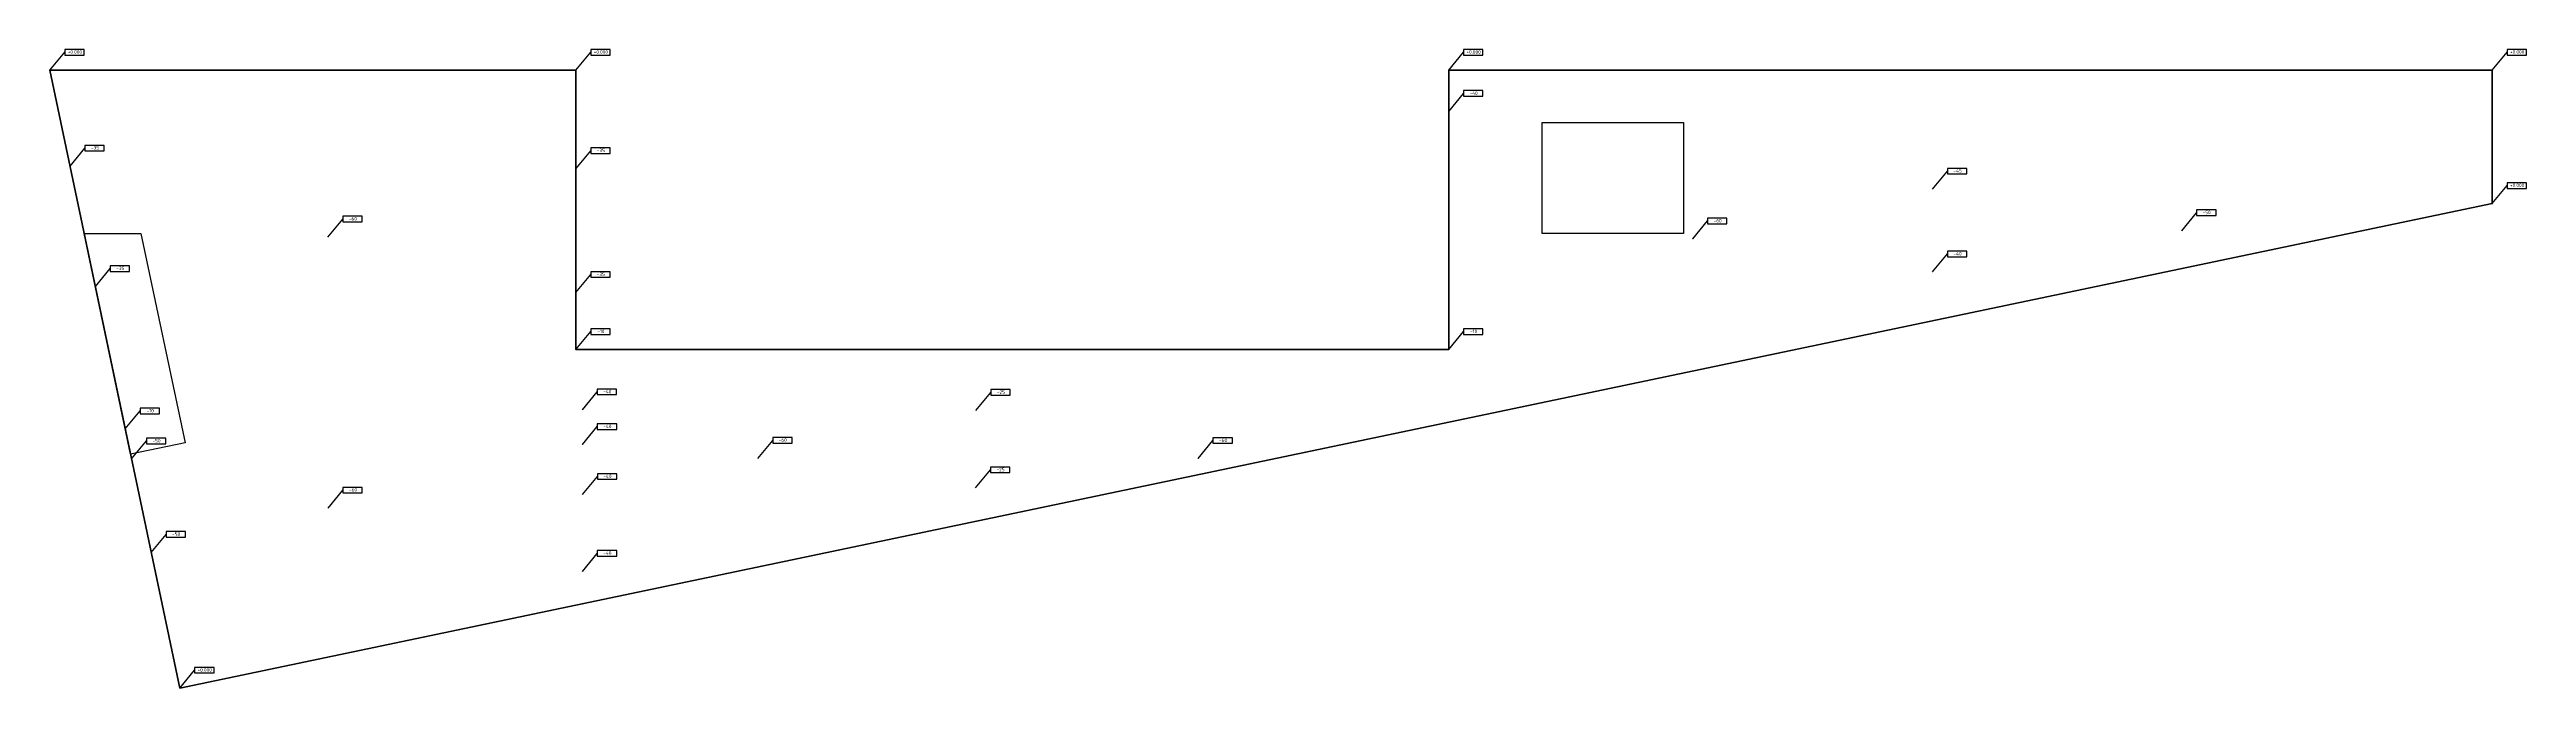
# Model space of a CAD drawing. Header units: millimetres. Extents: x 3543 to 601035, y -146359 to 38454.
# Drawn here: x 323152 to 412546, y 4812 to 27907 of the extents above; entities that cross this region are included whole.
import ezdxf
from ezdxf.enums import TextEntityAlignment as Align

# ---------------------------------------------------------------- set-up
doc = ezdxf.new("R2010")
doc.units = ezdxf.units.MM
doc.layers.add('контур', color=1, linetype='Continuous', lineweight=50)
doc.layers.add('областиvb', color=52, linetype='Continuous')
doc.styles.add('isocpeur', font='isocpeur.ttf')

# ---------------------------------------------------------------- blocks, each defined once
blk = doc.blocks.new('otmetka_oporvb')
at = {"linetype": 'ByBlock', "lineweight": -2}
blk.add_hatch(color=0, dxfattribs=at).paths.add_polyline_path([(-38, -32, 1), (38, 32, 1)])
at = {"color": 0, "linetype": 'ByBlock', "lineweight": -2}
blk.add_line((0, 0), (2142, 2596), dxfattribs=at)
at = {"color": 0}
blk.add_lwpolyline([(2142, 2196), (4942, 2196), (4942, 2996), (2142, 2996)], close=True, dxfattribs=at)
at = {"color": 0, "linetype": 'ByBlock', "lineweight": -2, "style": 'isocpeur'}
blk.add_attdef('OTM', text='', height=500, dxfattribs=at).set_placement((3600, 2639), align=Align.MIDDLE_CENTER)
blk = doc.blocks.new('*U28')
at = {"linetype": 'ByBlock', "lineweight": -2}
blk.add_hatch(color=0, dxfattribs=at).paths.add_polyline_path([(-38, -32, 1), (38, 32, 1)])
at = {"color": 0, "linetype": 'ByBlock', "lineweight": -2}
blk.add_line((0, 0), (2147, 2596), dxfattribs=at)
at = {"color": 0}
blk.add_lwpolyline([(2147, 2196), (4947, 2196), (4947, 2996), (2147, 2996)], close=True, dxfattribs=at)
at = {"color": 0, "linetype": 'ByBlock', "lineweight": -2, "style": 'isocpeur'}
blk.add_attdef('OTM', text='', height=500, dxfattribs=at).set_placement((3606, 2639), align=Align.MIDDLE_CENTER)
blk = doc.blocks.new('*U29')
at = {"linetype": 'ByBlock', "lineweight": -2}
blk.add_hatch(color=0, dxfattribs=at).paths.add_polyline_path([(-38, -32, 1), (38, 32, 1)])
at = {"color": 0, "linetype": 'ByBlock', "lineweight": -2}
blk.add_line((0, 0), (2158, 2596), dxfattribs=at)
at = {"color": 0}
blk.add_lwpolyline([(2158, 2196), (4958, 2196), (4958, 2996), (2158, 2996)], close=True, dxfattribs=at)
at = {"color": 0, "linetype": 'ByBlock', "lineweight": -2, "style": 'isocpeur'}
blk.add_attdef('OTM', text='', height=500, dxfattribs=at).set_placement((3617, 2639), align=Align.MIDDLE_CENTER)
blk = doc.blocks.new('*U30')
at = {"linetype": 'ByBlock', "lineweight": -2}
blk.add_hatch(color=0, dxfattribs=at).paths.add_polyline_path([(-38, -32, 1), (38, 32, 1)])
at = {"color": 0, "linetype": 'ByBlock', "lineweight": -2}
blk.add_line((0, 0), (2151, 2596), dxfattribs=at)
at = {"color": 0}
blk.add_lwpolyline([(2151, 2196), (4951, 2196), (4951, 2996), (2151, 2996)], close=True, dxfattribs=at)
at = {"color": 0, "linetype": 'ByBlock', "lineweight": -2, "style": 'isocpeur'}
blk.add_attdef('OTM', text='', height=500, dxfattribs=at).set_placement((3609, 2639), align=Align.MIDDLE_CENTER)

msp = doc.modelspace()

# ---------------------------------------------------------------- linework, layer by layer
at = {"layer": 'контур'}
msp.add_lwpolyline([(327852.2, 4826.4), (323165.9, 27157.8), (342148.7, 27157.8), (342148.7, 17060.4), (373648.6, 17060.4), (373648.6, 27157.8), (411310.3, 27157.8), (411310.3, 22339.3)], close=True, dxfattribs=at)
at = {"layer": 'областиvb'}
for points in [[(377021.4, 25271.5), (382122.4, 25271.5), (382122.4, 21258.6), (377021.4, 21258.6)], [(324404, 21258.3), (326441.1, 21258.3), (328044.7, 13688.5), (326079, 13276)]]:
    msp.add_lwpolyline(points, close=True, dxfattribs=at)

# ---------------------------------------------------------------- block references
at = {"xscale": 0.25, "yscale": 0.25, "zscale": 0.25}
for name, p, values in [('otmetka_oporvb', (323165.9, 27157.8), {'OTM': '+0.000'}), ('otmetka_oporvb', (342148.7, 27157.8), {'OTM': '+0.000'}), ('otmetka_oporvb', (373648.6, 27157.8), {'OTM': '+0.000'}), ('otmetka_oporvb', (411310.3, 27157.8), {'OTM': '+0.000'}), ('otmetka_oporvb', (373648.6, 25669.4), {'OTM': '-40'}), ('otmetka_oporvb', (323893, 23693.3), {'OTM': '-35'}), ('otmetka_oporvb', (342148.7, 23598.6), {'OTM': '-35'}), ('otmetka_oporvb', (391115, 22862), {'OTM': '-45'}), ('otmetka_oporvb', (411310.3, 22339.3), {'OTM': '+0.000'}), ('otmetka_oporvb', (333199, 21128.2), {'OTM': '-60'}), ('otmetka_oporvb', (382455, 21060.2), {'OTM': '-60'}), ('otmetka_oporvb', (400105.9, 21357.4), {'OTM': '-50'}), ('otmetka_oporvb', (391112.9, 19867.8), {'OTM': '-40'}), ('otmetka_oporvb', (324806.8, 19338.5), {'OTM': '-35'}), ('otmetka_oporvb', (342148.7, 19124.3), {'OTM': '-35'}), ('otmetka_oporvb', (342148.7, 17060.4), {'OTM': '-10'}), ('otmetka_oporvb', (373648.6, 17060.4), {'OTM': '-10'}), ('otmetka_oporvb', (342383.8, 14884.9), {'OTM': '-40'}), ('otmetka_oporvb', (356586.6, 14864.1), {'OTM': '-25'}), ('otmetka_oporvb', (325886.6, 14193), {'OTM': '-10'}), ('*U28', (342383.8, 13628.4), {'OTM': '-40'}), ('otmetka_oporvb', (326114.1, 13108.7), {'OTM': '-50'}), ('otmetka_oporvb', (348715, 13131.2), {'OTM': '-60'}), ('otmetka_oporvb', (364606.1, 13124.4), {'OTM': '-60'}), ('*U29', (342383.8, 11826.3), {'OTM': '-40'}), ('otmetka_oporvb', (356575.5, 12066.3), {'OTM': '-25'}), ('otmetka_oporvb', (333204.4, 11332.4), {'OTM': '-60'}), ('otmetka_oporvb', (326822.4, 9733.6), {'OTM': '-50'}), ('*U30', (342383.8, 9045.7), {'OTM': '-40'}), ('otmetka_oporvb', (327852.2, 4826.4), {'OTM': '+0.000'})]:
    msp.add_blockref(name, p, dxfattribs=at).add_auto_attribs(values)

doc.saveas('drawing.dxf')
